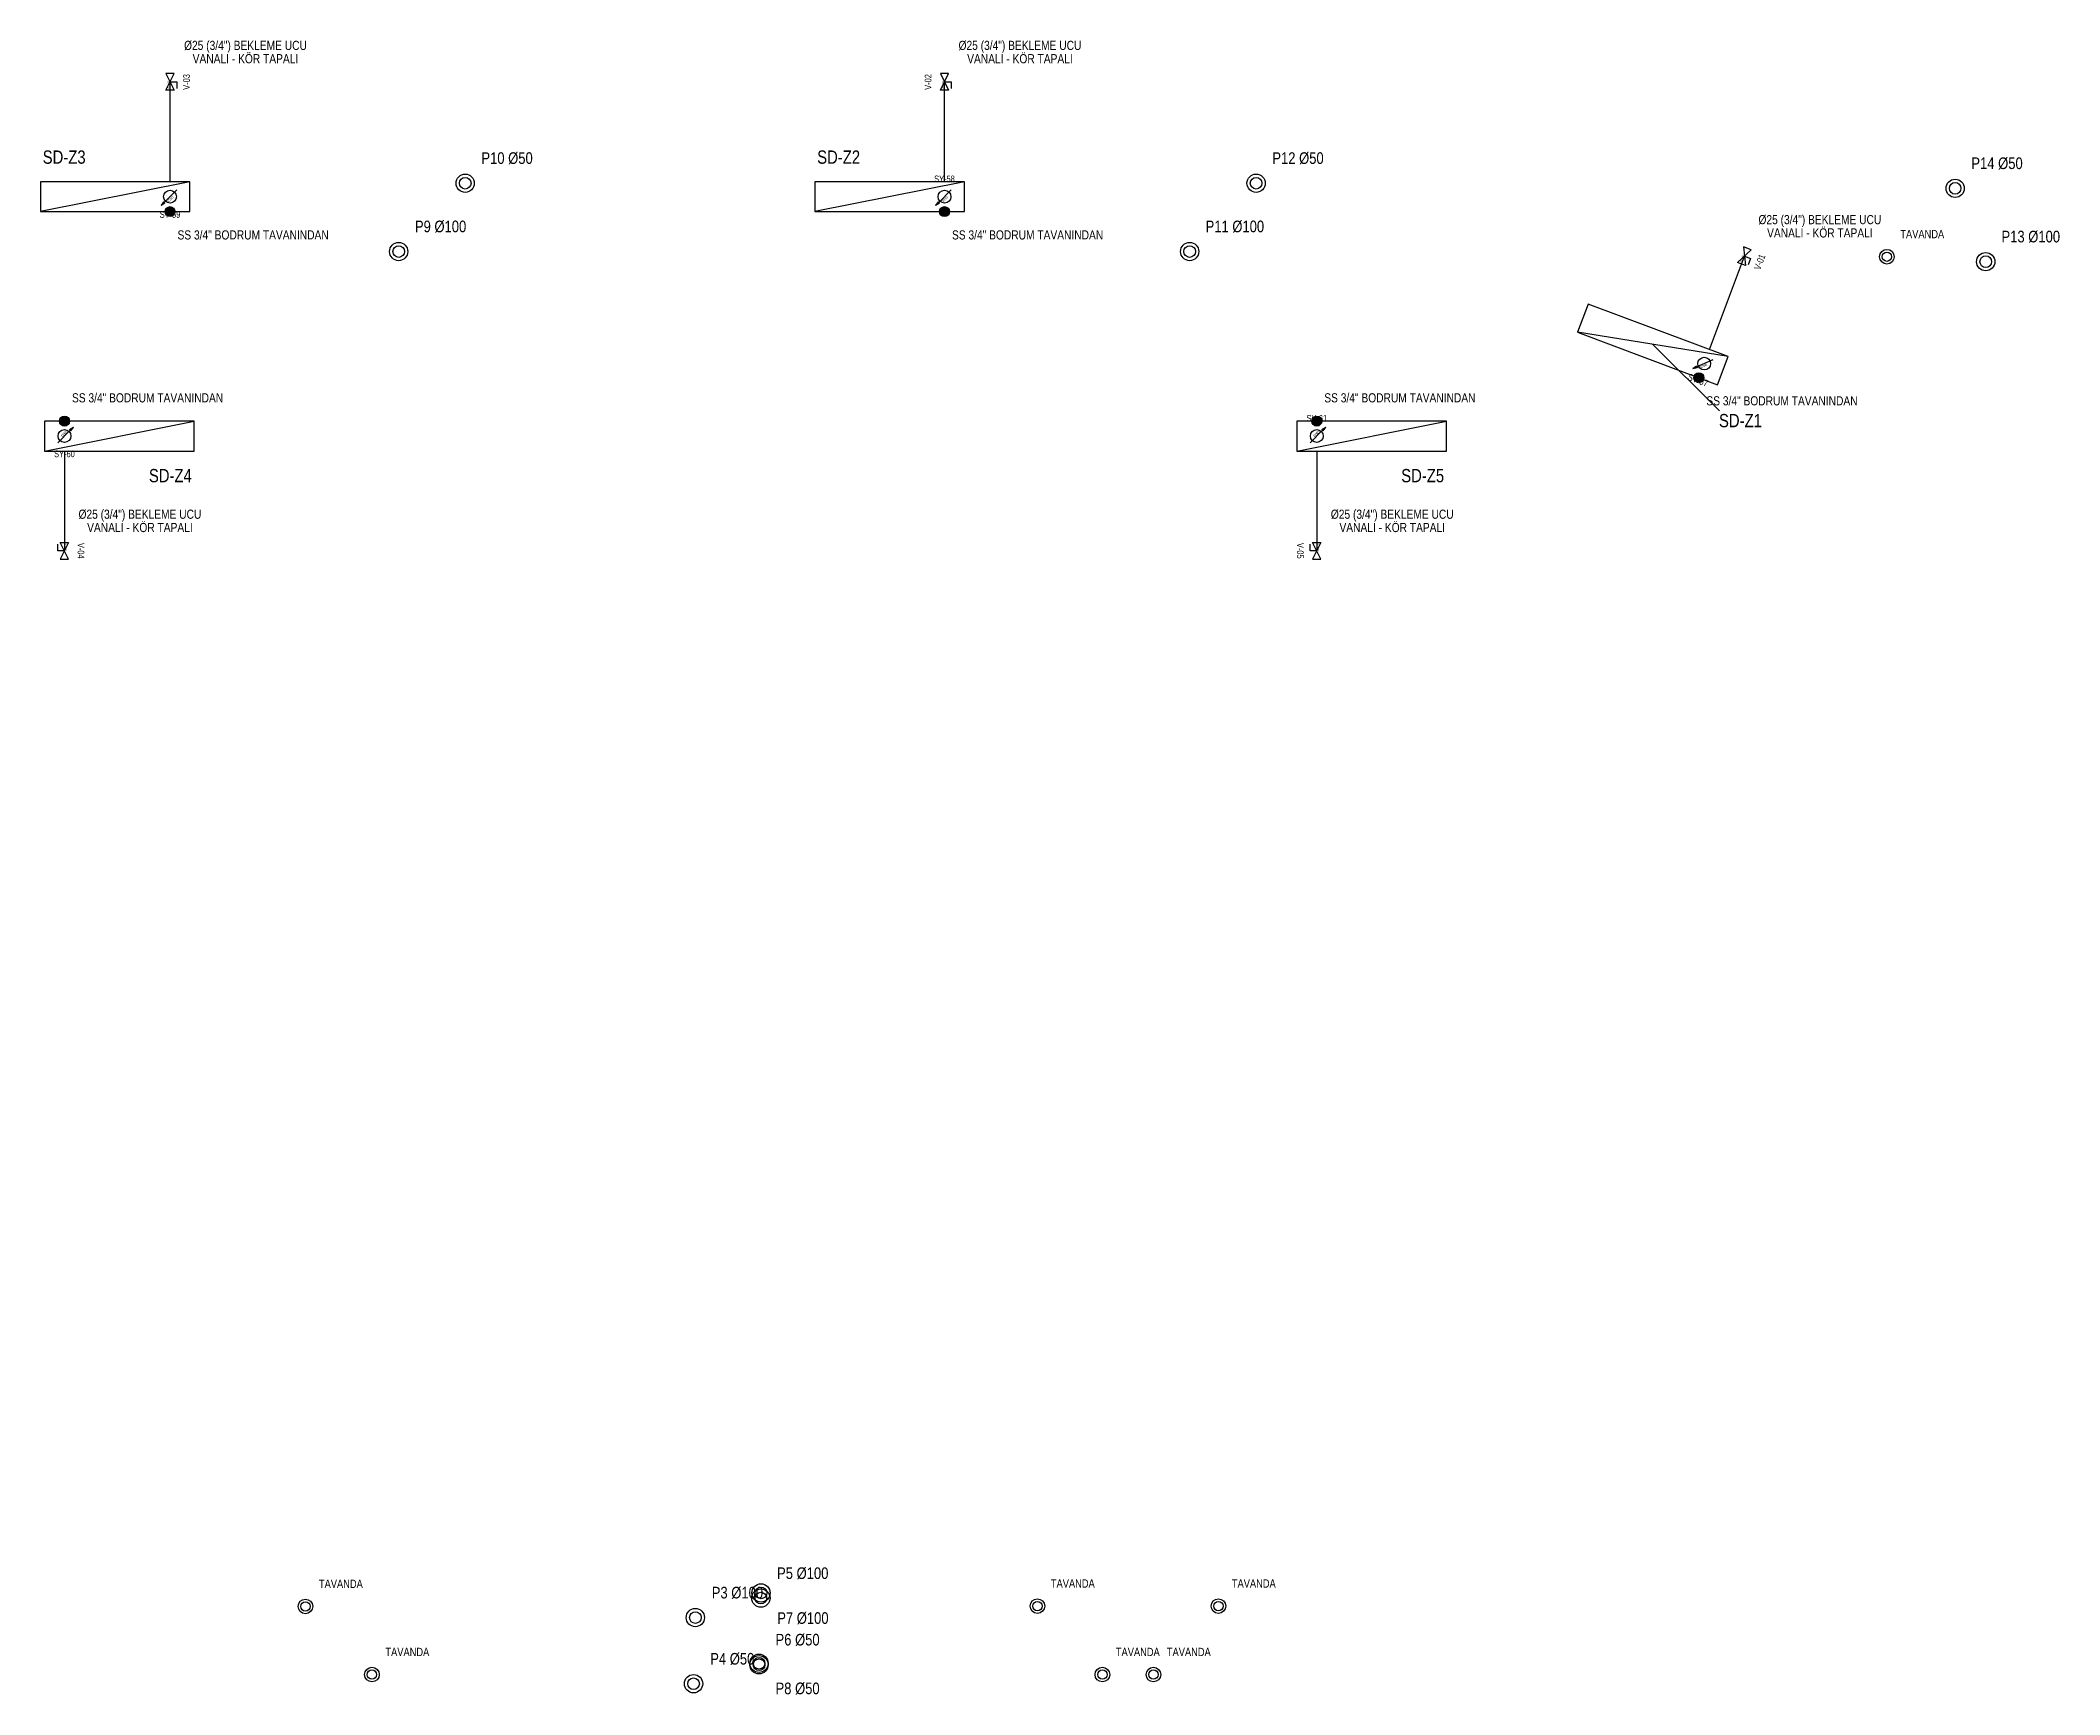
# Model space of a CAD drawing. Header units: centimetres. Extents: x 247996 to 314900, y -468471 to -440326.
# Drawn here: x 253159 to 254374, y -444624 to -443629 of the extents above; entities that cross this region are included whole.
import ezdxf
from ezdxf.enums import TextEntityAlignment as Align

# ---------------------------------------------------------------- set-up
doc = ezdxf.new("R2010")
doc.units = ezdxf.units.CM
doc.linetypes.add('0', pattern=[500, 500])
for name, color, linetype, lineweight in [('SCOTT-MTY-PISSU-CAP', 211, 'Continuous', 30), ('SCOTT-MTY-SOGUKSU-BORU', 5, '0', 30), ('SCOTT-MTY-TEMIZSU-CAP', 101, 'Continuous', 30)]:
    doc.layers.add(name, color=color, linetype=linetype, lineweight=lineweight)
for name, color, linetype in [('SCOTT-MTY-PISSU-KOLON', 211, 'Continuous'), ('SCOTT-MTY-PISSU-KOLONNO', 211, 'Continuous'), ('SCOTT-MTY-SAYAC', 3, 'Continuous'), ('SCOTT-MTY-TES-NOT', 1, 'Continuous'), ('SCOTT-MTY-VANA', 1, 'Continuous')]:
    doc.layers.add(name, color=color, linetype=linetype)
doc.styles.add('ROTAS', font='arial.ttf')

msp = doc.modelspace()

# ---------------------------------------------------------------- texts
at = {"layer": 'SCOTT-MTY-PISSU-CAP', "style": 'ROTAS', "width": 0.8}
for p in [(254291.3, -443745.5), (253339.8, -444557.4), (253780.2, -444557.2), (253889.1, -444557.2), (253379.8, -444598.4), (253819.3, -444598.4), (253850, -444598.4)]:
    msp.add_text('TAVANDA', height=5, dxfattribs=at).set_placement(p, align=Align.MIDDLE_CENTER)
at = {"layer": 'SCOTT-MTY-PISSU-KOLONNO', "style": 'ROTAS', "width": 0.8}
for s, p in [('P10 Ø50', (253439.8, -443699.8)), ('P12 Ø50', (253915.7, -443699.8)), ('P14 Ø50', (254336.3, -443702.9)), ('P9 Ø100', (253399.8, -443740.9)), ('P11 Ø100', (253877.7, -443740.9)), ('P13 Ø100', (254356.6, -443747)), ('P5 Ø100', (253617.7, -444551)), ('P3 Ø100', (253578.4, -444562.7)), ('P7 Ø100', (253617.8, -444578)), ('P6 Ø50', (253614.6, -444591)), ('P4 Ø50', (253575.3, -444602.5)), ('P8 Ø50', (253614.6, -444620.3))]:
    msp.add_text(s, height=7, dxfattribs=at).set_placement(p, align=Align.MIDDLE_CENTER)
at = {"layer": 'SCOTT-MTY-SAYAC', "style": 'ROTAS', "width": 0.8}
for s, p in [('SD-Z3', (253173.3, -443699.2)), ('SD-Z2', (253639.3, -443699.2)), ('SD-Z1', (254181.9, -443857.7)), ('SD-Z4', (253237.2, -443890.8)), ('SD-Z5', (253990.7, -443890.8))]:
    msp.add_text(s, height=8, dxfattribs=at).set_placement(p, align=Align.MIDDLE_CENTER)
at = {"layer": 'SCOTT-MTY-TEMIZSU-CAP', "style": 'ROTAS', "width": 0.8}
for p in [(253287, -443746), (253753, -443746), (253223.5, -443844), (253977, -443844), (254206.9, -443845.8)]:
    msp.add_text('SS 3/4" BODRUM TAVANINDAN', height=5.5, dxfattribs=at).set_placement(p, align=Align.MIDDLE_CENTER)
at = {"layer": 'SCOTT-MTY-TES-NOT', "style": 'ROTAS', "width": 0.8}
for s, p in [('Ø25 (3/4") BEKLEME UCU', (253282.4, -443632)), ('VANALI - KÖR TAPALI', (253282.4, -443640)), ('Ø25 (3/4") BEKLEME UCU', (253748.4, -443632)), ('VANALI - KÖR TAPALI', (253748.4, -443640)), ('Ø25 (3/4") BEKLEME UCU', (254229.7, -443736.8)), ('VANALI - KÖR TAPALI', (254229.7, -443744.8)), ('Ø25 (3/4") BEKLEME UCU', (253218.9, -443914)), ('Ø25 (3/4") BEKLEME UCU', (253972.4, -443914)), ('VANALI - KÖR TAPALI', (253218.9, -443922)), ('VANALI - KÖR TAPALI', (253972.4, -443922))]:
    msp.add_text(s, height=5.5, dxfattribs=at).set_placement(p, align=Align.MIDDLE_CENTER)
at = {"layer": 'SCOTT-MTY-VANA', "style": 'ROTAS', "width": 0.8}
for s, rotation, p in [('V-03', 90, (253246.9, -443654)), ('V-02', 90, (253693.1, -443654)), ('V-01', 69.4909, (254193.5, -443762.3)), ('SY-57', -20.5091, (254156.4, -443833.4)), ('V-04', -90, (253183.4, -443936)), ('V-05', -90, (253917.1, -443936))]:
    msp.add_text(s, height=4, rotation=rotation, dxfattribs=at).set_placement(p, align=Align.MIDDLE_CENTER)
for s, p in [('SY-58', (253703, -443712.3)), ('SY-59', (253237, -443733.7)), ('SY-61', (253927, -443856.3)), ('SY-60', (253173.5, -443877.7))]:
    msp.add_text(s, height=4, dxfattribs=at).set_placement(p, align=Align.MIDDLE_CENTER)

# ---------------------------------------------------------------- blocks, each defined once
blk = doc.blocks.new('T-DOLAP')
blk.add_line((-45, -9), (45, 9))
blk.add_lwpolyline([(-45, -9), (45, -9), (45, 9), (-45, 9)], close=True)
blk = doc.blocks.new('MTY-SU SAYACI')
at = {"layer": 'SCOTT-MTY-VANA'}
blk.add_hatch(color=256, dxfattribs=at).paths.add_polyline_path([(9.8, 9.8), (5.6, 7), (7, 5.6)])
for p, q in [((-7.3, -7.3), (6.3, 6.3)), ((5.6, 7), (9.8, 9.8)), ((7, 5.6), (5.6, 7)), ((7, 5.6), (9.8, 9.8))]:
    blk.add_line(p, q, dxfattribs=at)
blk.add_circle((0, 0), 7, dxfattribs=at)
blk.add_attdef('CAP', (-2.3, -1.2), '', height=2.5, rotation=45, dxfattribs=at)
blk = doc.blocks.new('T-KOLON-T')
blk.add_hatch(color=7).paths.add_polyline_path([(3, 0), (2.8, 1.1), (2.1, 2.1), (1.1, 2.8), (0, 3), (-1.1, 2.8), (-2.1, 2.1), (-2.8, 1.1), (-3, 0), (-2.8, -1.1), (-2.1, -2.1), (-1.1, -2.8), (0, -3), (1.1, -2.8), (2.1, -2.1), (2.8, -1.1)])
blk.add_circle((0, 0), 3)
blk = doc.blocks.new('MTY-KURESEL VANA')
at = {"layer": 'SCOTT-MTY-VANA'}
for p, q in [((0, 0), (0, 8)), ((0, 8), (8, 8))]:
    blk.add_line(p, q, dxfattribs=at)
blk.add_lwpolyline([(-10, 5), (-10, -5), (10, 5), (10, -5), (-10, 5)], dxfattribs=at)
blk.add_attdef('CAP', (-1.1, -2.7), '', height=2.5, dxfattribs=at)
blk = doc.blocks.new('T-KOLON-P')
for radius in [5.5, 3.5]:
    blk.add_circle((0, 0), radius)

# ---------------------------------------------------------------- linework, layer by layer
at = {"layer": 'SCOTT-MTY-SAYAC'}
msp.add_line((254129.2, -443811.9), (254169.2, -443851.9), dxfattribs=at)
at = {"layer": 'SCOTT-MTY-SOGUKSU-BORU'}
for points in [[(253237, -443714), (253237, -443654)], [(253703, -443714), (253703, -443654)], [(254163.3, -443815), (254184.3, -443758.8)], [(253173.5, -443876), (253173.5, -443936)], [(253927, -443876), (253927, -443936)]]:
    msp.add_lwpolyline(points, dxfattribs=at)

# ---------------------------------------------------------------- block references
at = {"layer": 'SCOTT-MTY-PISSU-KOLON'}
for p in [(253414.6, -443714.9), (253890.5, -443714.9), (254311.1, -443718), (253374.6, -443756), (253850.5, -443756), (254329.5, -443762.1), (253592.6, -444562.9), (253592.5, -444566), (253553.1, -444577.7), (253591.4, -444605.2), (253591.4, -444606.1), (253552, -444617.5)]:
    msp.add_blockref('T-KOLON-P', p, dxfattribs=at)
at = {"layer": 'SCOTT-MTY-PISSU-KOLON', "xscale": 0.8, "yscale": 0.8}
for p in [(254270, -443759.1), (253318.5, -444571), (253758.9, -444570.8), (253867.8, -444570.8), (253358.5, -444612), (253798, -444612), (253828.7, -444612)]:
    msp.add_blockref('T-KOLON-P', p, dxfattribs=at)
at = {"layer": 'SCOTT-MTY-SAYAC'}
for p, rotation in [((253204, -443723), 180), ((253670, -443723), 180), ((254129.2, -443811.9), 159.4909442008655)]:
    msp.add_blockref('T-DOLAP', p, dxfattribs=dict(at, rotation=rotation))
ref = msp.add_blockref('MTY-SU SAYACI', (253237, -443723), dxfattribs=dict(at, xscale=0.55, yscale=0.55, rotation=180))
ref.add_attrib('CAP', 'DN20', (253238.3, -443722.4), dxfattribs={"height": 1.38, "rotation": 225})
ref = msp.add_blockref('MTY-SU SAYACI', (253703, -443723), dxfattribs=dict(at, xscale=0.55, yscale=0.55, rotation=180))
ref.add_attrib('CAP', 'DN20', (253704.3, -443722.4), dxfattribs={"height": 1.38, "rotation": 225})
ref = msp.add_blockref('MTY-SU SAYACI', (254160.1, -443823.4), dxfattribs=dict(at, xscale=0.55, yscale=0.55, rotation=159.4909442008655))
ref.add_attrib('CAP', 'DN20', (254161.5, -443823.3), dxfattribs={"height": 1.38, "rotation": 204.4909})
for p in [(253206.5, -443867), (253960, -443867)]:
    msp.add_blockref('T-DOLAP', p, dxfattribs=at)
ref = msp.add_blockref('MTY-SU SAYACI', (253173.5, -443867), dxfattribs=dict(at, xscale=0.55, yscale=0.55))
ref.add_attrib('CAP', 'DN20', (253172.2, -443867.6), dxfattribs={"height": 1.38, "rotation": 45})
ref = msp.add_blockref('MTY-SU SAYACI', (253927, -443867), dxfattribs=dict(at, xscale=0.55, yscale=0.55))
ref.add_attrib('CAP', 'DN20', (253925.7, -443867.6), dxfattribs={"height": 1.38, "rotation": 45})
at = {"layer": 'SCOTT-MTY-SOGUKSU-BORU'}
for p in [(253237, -443732), (253703, -443732), (254156.9, -443831.9), (253173.5, -443858), (253927, -443858)]:
    msp.add_blockref('T-KOLON-T', p, dxfattribs=at)
at = {"layer": 'SCOTT-MTY-VANA', "xscale": 0.5, "yscale": 0.5}
for p, rotation in [((253237, -443654), 270), ((253703, -443654), 270), ((254184.3, -443758.8), 249.4909442008655), ((253173.5, -443936), 90), ((253927, -443936), 90)]:
    msp.add_blockref('MTY-KURESEL VANA', p, dxfattribs=dict(at, rotation=rotation)).add_auto_attribs({'CAP': 'DN20'})

msp.set_redraw_order([(e.dxf.handle, doc.entitydb.next_handle()) for e in msp.query("TEXT MTEXT ATTDEF DIMENSION ARC_DIMENSION")])  # texts and dimensions are drawn at this point

doc.saveas('drawing.dxf')
